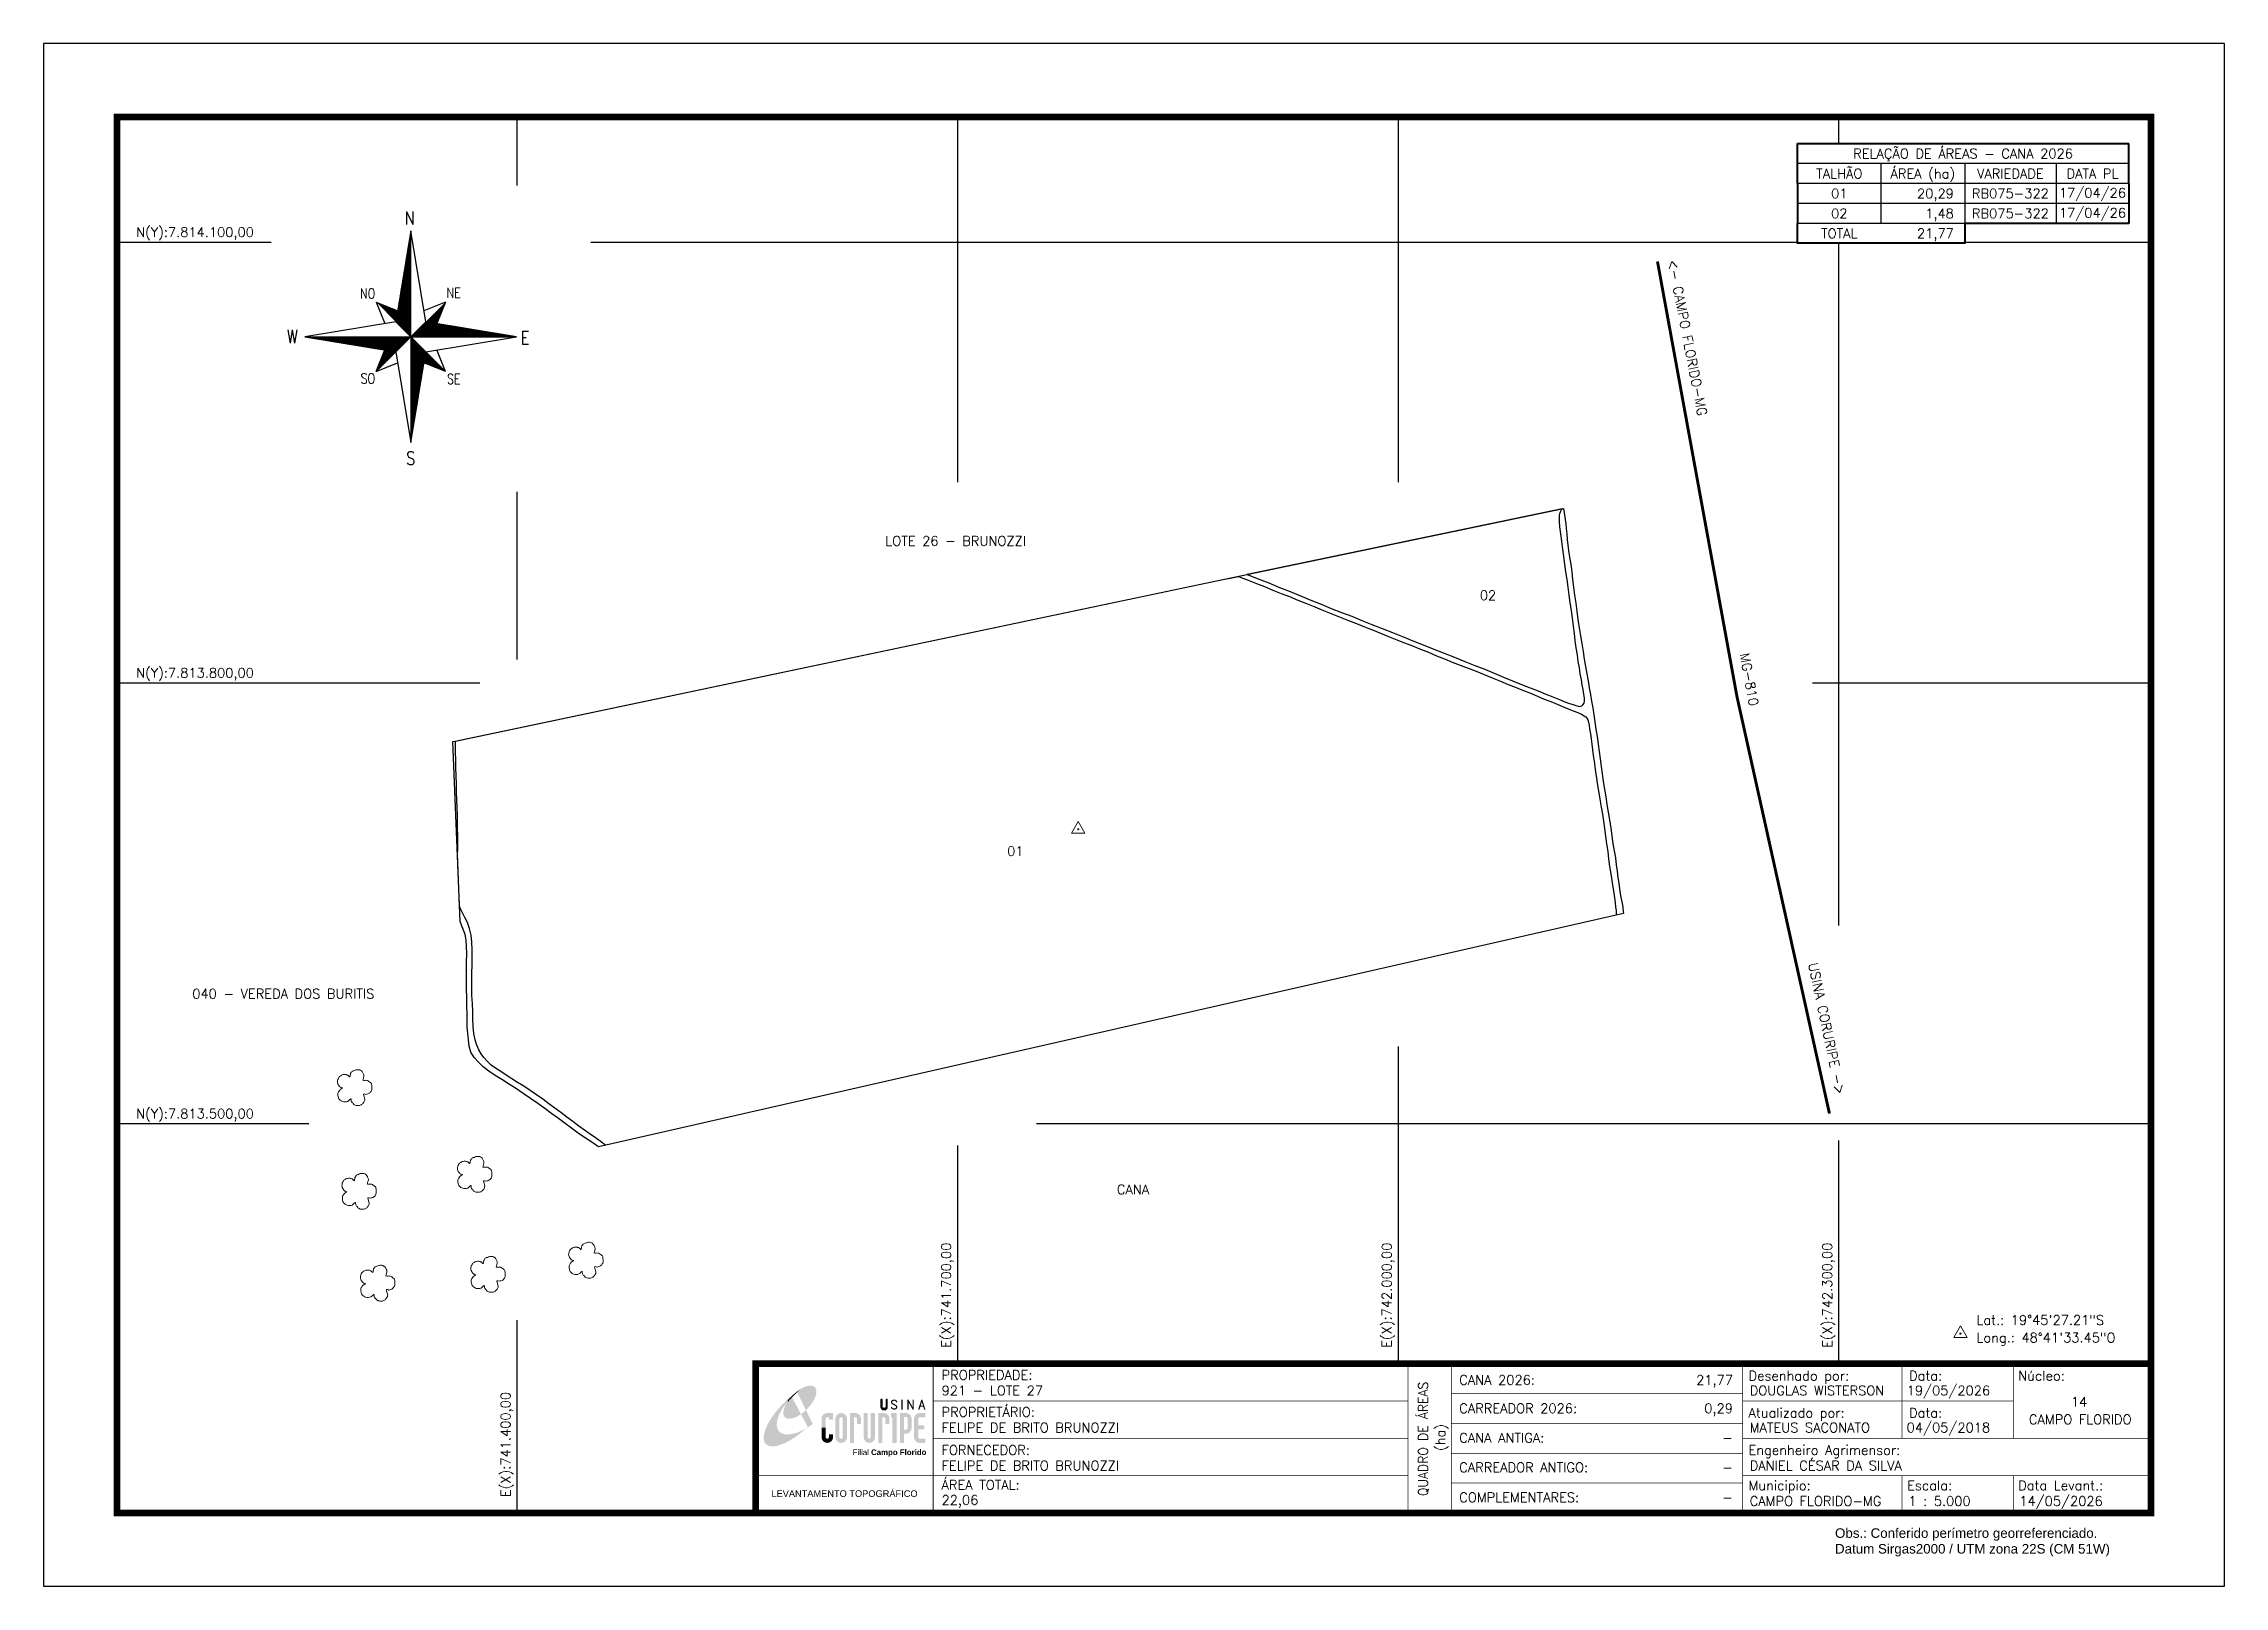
# Model space of a CAD drawing. Header units: inches. Extents: x 741077 to 742562, y 7813185 to 7814235.
import ezdxf
from ezdxf.enums import TextEntityAlignment as Align

# ---------------------------------------------------------------- set-up
doc = ezdxf.new("R2010")
doc.units = ezdxf.units.IN
doc.header["$MEASUREMENT"] = 0
doc.linetypes.add('CONTINUO', pattern=[0])
doc.linetypes.add('LIN0', pattern=[0])
for name, color, linetype in [('0114000921', 1, 'Continuous'), ('0114000921001', 5, 'Continuous'), ('0114000921002', 5, 'Continuous'), ('CONFRONTANTE', 7, 'Continuous'), ('ESTRADA', 1, 'Continuous'), ('MALHA', 8, 'Continuous'), ('MARGEM', 5, 'Continuous'), ('QUADRO_DE_AREAS_CANA_2026', 7, 'Continuous'), ('SETA_NORTE', 3, 'Continuous'), ('TEXTO', 7, 'Continuous')]:
    doc.layers.add(name, color=color, linetype=linetype)
doc.layers.add('MATO', color=3, linetype='Continuous', lineweight=0)
doc.styles.add('ARIAL', font='arial.ttf')
doc.styles.add('marcelo', font='arial.ttf')
doc.styles.add('ROMANS', font='romans')
doc.styles.add('Simplex', font='simplex.shx')
doc.styles.get("Standard").update_dxf_attribs({"font": 'arial.ttf'})

msp = doc.modelspace()

# ---------------------------------------------------------------- texts
at = {"layer": 'CONFRONTANTE', "linetype": 'Continuous', "style": 'Simplex'}
for s, rotation, p in [('<- CAMPO FLORIDO-MG', 281, (742189.7, 7814088.6)), ('MG-810', 280.204, (742238.9, 7813820.9)), ('USINA CORURIPE ->', 282, (742285.4, 7813610.1))]:
    msp.add_text(s, height=6.5, rotation=rotation, dxfattribs=at).set_placement(p, align=Align.TOP_LEFT)
for s, p in [('LOTE 26 - BRUNOZZI', (741698.5, 7813896.6)), ('CANA', (741819.3, 7813455.2))]:
    msp.add_text(s, height=6.5, dxfattribs=at).set_placement(p, align=Align.MIDDLE_CENTER)
at = {"layer": 'CONFRONTANTE', "color": 7, "linetype": 'Continuous', "style": 'Simplex'}
msp.add_text('040 - VEREDA DOS BURITIS ', height=6.5, dxfattribs=at).set_placement((741178.7, 7813591.7), align=Align.TOP_LEFT)
at = {"layer": 'MALHA', "style": 'Simplex'}
for s, p in [('N(Y):7.814.100,00', (741180.5, 7814106.8)), ('N(Y):7.813.800,00', (741180.5, 7813806.8)), ('N(Y):7.813.500,00', (741180.5, 7813506.8))]:
    msp.add_text(s, height=6.5, dxfattribs=at).set_placement(p, align=Align.MIDDLE_CENTER)
for s, p in [('E(X):741.700,00', (741692, 7813383.2)), ('E(X):742.000,00', (741992, 7813383.2)), ('E(X):742.300,00', (742292, 7813383.2)), ('E(X):741.400,00', (741392, 7813281.6))]:
    msp.add_text(s, height=6.5, rotation=90, dxfattribs=at).set_placement(p, align=Align.MIDDLE_CENTER)
at = {"layer": 'MARGEM', "color": 7, "linetype": 'Continuous', "lineweight": 9}
for s, style, p in [('PROPRIEDADE:', 'Simplex', (741688.9, 7813332.2)), ('Desenhado por:', 'Simplex', (742238.4, 7813331.7)), ('Data:', 'Simplex', (742347.7, 7813331.7)), ('Núcleo:', 'Simplex', (742422, 7813331.7)), ('PROPRIETÁRIO:', 'Simplex', (741688.9, 7813307)), ('Atualizado por:', 'Simplex', (742238.4, 7813306.4)), ('Data:', 'Simplex', (742347.7, 7813306.4)), ('FORNECEDOR:', 'Simplex', (741688.9, 7813281.1)), ('Engenheiro Agrimensor:', 'Simplex', (742238.4, 7813281.1)), ('ÁREA TOTAL:', 'Simplex', (741688.9, 7813257.4)), ('Municipio:', 'Simplex', (742238.4, 7813257)), ('Escala:', 'Simplex', (742346.4, 7813257)), ('Data Levant.:', 'Simplex', (742422, 7813257)), ('Obs.: Conferido perímetro georreferenciado.', 'marcelo', (742297.3, 7813224.6)), ('Datum Sirgas2000 / UTM zona 22S (CM 51W)', 'marcelo', (742297.3, 7813213.9))]:
    msp.add_text(s, height=6.5, dxfattribs=dict(at, style=style)).set_placement(p, align=Align.TOP_LEFT)
at = {"layer": 'MARGEM', "color": 7, "linetype": 'Continuous', "style": 'Simplex'}
for s, p in [('CANA 2026:', (742041.4, 7813328.8)), ('921 - LOTE 27', (741688.9, 7813321.6)), ('DOUGLAS WISTERSON', (742239.2, 7813321.6)), ('19/05/2026', (742346.1, 7813321.6)), ('CARREADOR 2026:', (742041.4, 7813309.5)), ('FELIPE DE BRITO BRUNOZZI', (741688.9, 7813296.4)), ('CANA ANTIGA:', (742041.4, 7813289.4)), ('MATEUS SACONATO', (742239.2, 7813296.4)), ('04/05/2018', (742346.1, 7813296.4)), ('FELIPE DE BRITO BRUNOZZI', (741688.9, 7813270.5)), ('CARREADOR ANTIGO:', (742041.4, 7813269.3)), ('DANIEL CÉSAR DA SILVA', (742239.2, 7813270.5)), ('22,06', (741688.9, 7813247.1)), ('COMPLEMENTARES:', (742041.4, 7813248.9)), ('CAMPO FLORIDO-MG', (742239.2, 7813246.4)), ('1 : 5.000', (742347.3, 7813246.4)), ('14/05/2026', (742422.8, 7813246.4))]:
    msp.add_text(s, height=6.5, dxfattribs=at).set_placement(p, align=Align.TOP_LEFT)
for s, p in [('21,77', (742227.8, 7813328.8)), ('0,29', (742227.8, 7813309.5)), ('-', (742227.8, 7813289.4)), ('-', (742227.8, 7813269.3)), ('-', (742227.8, 7813248.9))]:
    msp.add_text(s, height=6.5, dxfattribs=at).set_placement(p, align=Align.TOP_RIGHT)
at = {"layer": 'MARGEM', "color": 7, "linetype": 'Continuous', "style": 'Simplex', "width": 0.95}
msp.add_text('QUADRO DE ÁREAS', height=6.5, rotation=90, dxfattribs=at).set_placement((742016.8, 7813285.4), align=Align.MIDDLE_CENTER)
at = {"layer": 'MARGEM', "color": 7, "linetype": 'Continuous', "style": 'Simplex'}
for s, p in [('14', (742463.5, 7813310.7)), ('CAMPO FLORIDO', (742464.3, 7813298.7))]:
    msp.add_text(s, height=6.5, dxfattribs=at).set_placement(p, align=Align.MIDDLE_CENTER)
msp.add_text('(ha)', height=6.5, rotation=90, dxfattribs=at).set_placement((742028.6, 7813286.4), align=Align.MIDDLE_CENTER)
at = {"layer": 'MARGEM', "color": 7, "linetype": 'ByBlock'}
msp.add_text('LEVANTAMENTO TOPOGRÁFICO', height=4.5, dxfattribs=at).set_placement((741622.8, 7813248.2), align=Align.MIDDLE_CENTER)
at = {"layer": 'QUADRO_DE_AREAS_CANA_2026', "linetype": 'Continuous', "style": 'Simplex'}
for s, p in [('RELAÇÃO DE ÁREAS - CANA 2026', (742384.5, 7814160.2)), ('TALHÃO', (742300.2, 7814146.6)), ('ÁREA (ha)', (742357.1, 7814146.6)), ('VARIEDADE', (742416.7, 7814146.6)), ('DATA PL', (742472.6, 7814146.6)), ('01', (742300.2, 7814133.1)), ('RB075-322', (742416.7, 7814133.1)), ('17/04/26', (742472.6, 7814133.5)), ('02', (742300.2, 7814119.5)), ('RB075-322', (742416.7, 7814119.5)), ('17/04/26', (742472.6, 7814119.9)), ('TOTAL', (742300.2, 7814105.9))]:
    msp.add_text(s, height=6.5, dxfattribs=at).set_placement(p, align=Align.MIDDLE_CENTER)
for s, p in [('20,29', (742378.2, 7814129.8)), ('1,48', (742378.2, 7814116.2)), ('21,77', (742378.2, 7814102.7))]:
    msp.add_text(s, height=6.5, dxfattribs=at).set_placement(p, align=Align.RIGHT)
at = {"layer": 'TEXTO', "linetype": 'Continuous', "style": 'Simplex'}
for s, p in [('02', (742061, 7813859.6)), ('01', (741739.1, 7813685.5))]:
    msp.add_text(s, height=6.5, dxfattribs=at).set_placement(p, align=Align.MIDDLE_CENTER)
at = {"layer": 'TEXTO', "linetype": 'ByBlock', "style": 'Simplex'}
for s, p in [('Lat.: 19°45\'27.21"S', (742393.6, 7813363.1, 328.4)), ('Long.: 48°41\'33.45"O', (742393.6, 7813351.1, 328.4))]:
    msp.add_text(s, height=6.5, dxfattribs=at).set_placement(p)

# ---------------------------------------------------------------- blocks, each defined once
blk = doc.blocks.new('A$C62A50745')
at = {"layer": 'SETA_NORTE', "linetype": 'Continuous'}
h = blk.add_hatch(dxfattribs=at)
h.set_pattern_fill('ANSI31', color=256, scale=0.1375, angle=-90, style=0)
h.set_pattern_definition([(315, (-215853.3436, 13873.1685), (0.3086963042, 0.3086963042), [])])
h.paths.add_polyline_path([(73.5, 97.4), (74.7, 104.9), (60, 110.8)])
h = blk.add_hatch(dxfattribs=at)
h.set_pattern_fill('ANSI31', color=256, scale=0.1375, angle=180, style=0)
h.set_pattern_definition([(225, (13869.5981, 216024.2148), (0.3086963042, -0.3086963042), [])])
h.paths.add_polyline_path([(93.8, 97.4), (101.4, 96.2), (107.3, 110.8)])
h = blk.add_hatch(dxfattribs=at)
h.set_pattern_fill('ANSI31', color=256, scale=0.1375, style=0)
h.set_pattern_definition([(45, (-13702.2973, -215849.77317), (-0.3086963042, 0.3086963042), [])])
h.paths.add_polyline_path([(73.5, 77), (65.9, 78.3), (60, 63.6)])
h = blk.add_hatch(dxfattribs=at)
h.set_pattern_fill('ANSI31', color=256, scale=0.1375, angle=90, style=0)
h.set_pattern_definition([(135, (216020.6444, -13698.72686), (-0.3086963042, -0.3086963042), [])])
h.paths.add_polyline_path([(93.8, 77), (92.6, 69.5), (107.3, 63.6)])
for p, q in [((81.6, 146.8), (83.7, 148.9)), ((81.7, 147.6), (83.7, 149.5)), ((81.8, 148.3), (83.7, 150.1)), ((82, 149.1), (83.7, 150.8)), ((82.1, 149.9), (83.7, 151.4)), ((82.2, 150.6), (83.7, 152.1)), ((82.3, 151.4), (83.7, 152.7)), ((82.5, 152.2), (83.7, 153.3)), ((82.6, 152.9), (83.7, 154)), ((82.7, 153.7), (83.7, 154.6)), ((82.9, 154.4), (83.7, 155.2)), ((83, 155.2), (83.7, 155.9)), ((83.1, 156), (83.7, 156.5)), ((83.2, 156.7), (83.7, 157.2)), ((83.4, 157.5), (83.7, 157.8)), ((83.5, 158.3), (83.7, 158.4)), ((83.6, 159), (83.7, 159.1)), ((78.7, 129.3), (83.7, 134.2)), ((78.8, 130), (83.7, 134.9)), ((79, 130.8), (83.7, 135.5)), ((79.1, 131.6), (83.7, 136.1)), ((79.2, 132.3), (83.7, 136.8)), ((79.3, 133.1), (83.7, 137.4)), ((79.5, 133.8), (83.7, 138)), ((79.6, 134.6), (83.7, 138.7)), ((79.7, 135.4), (83.7, 139.3)), ((79.8, 136.1), (83.7, 140)), ((80, 136.9), (83.7, 140.6)), ((80.1, 137.7), (83.7, 141.2)), ((80.2, 138.4), (83.7, 141.9)), ((80.3, 139.2), (83.7, 142.5)), ((80.5, 139.9), (83.7, 143.1)), ((80.6, 140.7), (83.7, 143.8)), ((80.7, 141.5), (83.7, 144.4)), ((80.8, 142.2), (83.7, 145)), ((81, 143), (83.7, 145.7)), ((81.1, 143.8), (83.7, 146.3)), ((81.2, 144.5), (83.7, 147)), ((81.3, 145.3), (83.7, 147.6)), ((81.5, 146.1), (83.7, 148.2)), ((75.7, 111), (83.7, 118.9)), ((75.8, 111.7), (83.7, 119.6)), ((75.9, 112.5), (83.7, 120.2)), ((76.1, 113.3), (83.7, 120.8)), ((76.2, 114), (83.7, 121.5)), ((76.3, 114.8), (83.7, 122.1)), ((76.4, 115.5), (83.7, 122.8)), ((76.6, 116.3), (83.7, 123.4)), ((76.7, 117.1), (83.7, 124)), ((76.8, 117.8), (83.7, 124.7)), ((76.9, 118.6), (83.7, 125.3)), ((77.1, 119.4), (83.7, 125.9)), ((77.2, 120.1), (83.7, 126.6)), ((77.3, 120.9), (83.7, 127.2)), ((77.4, 121.6), (83.7, 127.8)), ((77.6, 122.4), (83.7, 128.5)), ((77.7, 123.2), (83.7, 129.1)), ((77.8, 123.9), (83.7, 129.8)), ((78, 124.7), (83.7, 130.4)), ((78.1, 125.5), (83.7, 131)), ((78.2, 126.2), (83.7, 131.7)), ((78.3, 127), (83.7, 132.3)), ((78.5, 127.7), (83.7, 132.9)), ((78.6, 128.5), (83.7, 133.6)), ((60, 110.8), (74.7, 104.9)), ((60, 110.8), (65.9, 96.2)), ((73.5, 97.3), (83.7, 107.5)), ((73.6, 98), (83.7, 108.1)), ((73.7, 98.8), (83.7, 108.7)), ((73.8, 99.5), (83.7, 109.4)), ((73.8, 97), (83.7, 106.8)), ((73.9, 100.3), (83.7, 110)), ((74.1, 101.1), (83.7, 110.6)), ((74.2, 101.8), (83.7, 111.3)), ((74.2, 96.7), (83.7, 106.2)), ((74.3, 102.6), (83.7, 111.9)), ((74.4, 103.3), (83.7, 112.6)), ((74.5, 96.4), (83.7, 105.6)), ((74.6, 104.1), (83.7, 113.2)), ((74.7, 104.9), (83.7, 113.8)), ((74.8, 105.6), (83.7, 114.5)), ((74.8, 96.1), (83.7, 104.9)), ((74.9, 106.4), (83.7, 115.1)), ((75.1, 107.2), (83.7, 115.7)), ((75.1, 95.7), (83.7, 104.3)), ((75.2, 107.9), (83.7, 116.4)), ((75.3, 108.7), (83.7, 117)), ((75.4, 109.4), (83.7, 117.7)), ((75.6, 110.2), (83.7, 118.3)), ((107.3, 110.8), (92.6, 104.9)), ((107.3, 110.8), (101.4, 96.2)), ((75.4, 95.4), (83.7, 103.6)), ((75.8, 95.1), (83.7, 103)), ((76.1, 94.8), (83.7, 102.4)), ((76.4, 94.5), (83.7, 101.7)), ((76.7, 94.2), (83.7, 101.1)), ((77, 93.8), (83.7, 100.5)), ((77.4, 93.5), (83.7, 99.8)), ((77.7, 93.2), (83.7, 99.2)), ((78, 92.9), (83.7, 98.5)), ((78.3, 92.6), (83.7, 97.9)), ((78.6, 92.2), (83.7, 97.3)), ((78.9, 91.9), (83.7, 96.6)), ((79.3, 91.6), (83.7, 96)), ((79.6, 91.3), (83.7, 95.4)), ((79.9, 91), (83.7, 94.7)), ((80.2, 90.7), (83.7, 94.1)), ((80.5, 90.3), (83.7, 93.4)), ((80.9, 90), (83.7, 92.8)), ((81.2, 89.7), (83.7, 92.2)), ((81.5, 89.4), (83.7, 91.5)), ((81.8, 89.1), (83.7, 90.9)), ((82.1, 88.7), (83.7, 90.3)), ((82.4, 88.4), (83.7, 89.6)), ((83.8, 87.2), (94, 97.4)), ((84.4, 87.2), (94.5, 97.3)), ((85.1, 87.2), (95.1, 97.2)), ((85.7, 87.2), (95.6, 97.1)), ((86.3, 87.2), (96.2, 97)), ((87, 87.2), (96.7, 96.9)), ((87.6, 87.2), (97.2, 96.9)), ((88.3, 87.2), (97.8, 96.8)), ((88.9, 87.2), (98.3, 96.7)), ((89.5, 87.2), (98.9, 96.6)), ((90.2, 87.2), (99.4, 96.5)), ((90.8, 87.2), (100, 96.4)), ((91.4, 87.2), (100.5, 96.3)), ((92.1, 87.2), (101.1, 96.2)), ((92.7, 87.2), (101.6, 96.1)), ((93.4, 87.2), (102.2, 96)), ((94, 87.2), (102.7, 96)), ((94.6, 87.2), (103.3, 95.9)), ((95.3, 87.2), (103.8, 95.8)), ((95.9, 87.2), (104.4, 95.7)), ((96.5, 87.2), (104.9, 95.6)), ((97.2, 87.2), (105.5, 95.5)), ((97.8, 87.2), (106, 95.4)), ((98.4, 87.2), (106.5, 95.3)), ((99.1, 87.2), (107.1, 95.2)), ((99.7, 87.2), (107.6, 95.1)), ((100.4, 87.2), (108.2, 95.1)), ((101, 87.2), (108.7, 95)), ((101.6, 87.2), (109.3, 94.9)), ((102.3, 87.2), (109.8, 94.8)), ((102.9, 87.2), (110.4, 94.7)), ((103.5, 87.2), (110.9, 94.6)), ((104.2, 87.2), (111.5, 94.5)), ((104.8, 87.2), (112, 94.4)), ((105.5, 87.2), (112.6, 94.3)), ((106.1, 87.2), (113.1, 94.2)), ((106.7, 87.2), (113.7, 94.1)), ((107.4, 87.2), (114.2, 94.1)), ((108, 87.2), (114.8, 94)), ((108.6, 87.2), (115.3, 93.9)), ((109.3, 87.2), (115.8, 93.8)), ((109.9, 87.2), (116.4, 93.7)), ((110.6, 87.2), (116.9, 93.6)), ((111.2, 87.2), (117.5, 93.5)), ((111.8, 87.2), (118, 93.4)), ((112.5, 87.2), (118.6, 93.3)), ((113.1, 87.2), (119.1, 93.2)), ((113.7, 87.2), (119.7, 93.2)), ((114.4, 87.2), (120.2, 93.1)), ((115, 87.2), (120.8, 93)), ((115.6, 87.2), (121.3, 92.9)), ((116.3, 87.2), (121.9, 92.8)), ((116.9, 87.2), (122.4, 92.7)), ((117.6, 87.2), (123, 92.6)), ((118.2, 87.2), (123.5, 92.5)), ((118.8, 87.2), (124, 92.4)), ((119.5, 87.2), (124.6, 92.3)), ((120.1, 87.2), (125.1, 92.3)), ((120.7, 87.2), (125.7, 92.2)), ((121.4, 87.2), (126.2, 92.1)), ((122, 87.2), (126.8, 92)), ((122.7, 87.2), (127.3, 91.9)), ((123.3, 87.2), (127.9, 91.8)), ((123.9, 87.2), (128.4, 91.7)), ((124.6, 87.2), (129, 91.6)), ((125.2, 87.2), (129.5, 91.5)), ((125.8, 87.2), (130.1, 91.4)), ((126.5, 87.2), (130.6, 91.4)), ((127.1, 87.2), (131.2, 91.3)), ((127.7, 87.2), (131.7, 91.2)), ((128.4, 87.2), (132.3, 91.1)), ((129, 87.2), (132.8, 91)), ((129.7, 87.2), (133.3, 90.9)), ((130.3, 87.2), (133.9, 90.8)), ((130.9, 87.2), (134.4, 90.7)), ((131.6, 87.2), (135, 90.6)), ((132.2, 87.2), (135.5, 90.5)), ((132.8, 87.2), (136.1, 90.5)), ((133.5, 87.2), (136.6, 90.4)), ((134.1, 87.2), (137.2, 90.3)), ((134.8, 87.2), (137.7, 90.2)), ((135.4, 87.2), (138.3, 90.1)), ((136, 87.2), (138.8, 90)), ((136.7, 87.2), (139.4, 89.9)), ((137.3, 87.2), (139.9, 89.8)), ((137.9, 87.2), (140.5, 89.7)), ((138.6, 87.2), (141, 89.6)), ((139.2, 87.2), (141.6, 89.6)), ((139.9, 87.2), (142.1, 89.5)), ((140.5, 87.2), (142.6, 89.4)), ((141.1, 87.2), (143.2, 89.3)), ((141.8, 87.2), (143.7, 89.2)), ((142.4, 87.2), (144.3, 89.1)), ((11.8, 87.2), (11.8, 87.2)), ((12.3, 87.1), (12.4, 87.2)), ((12.9, 87), (13.1, 87.2)), ((13.4, 86.9), (13.7, 87.2)), ((14, 86.8), (14.4, 87.2)), ((14.5, 86.7), (15, 87.2)), ((15.1, 86.6), (15.6, 87.2)), ((15.6, 86.6), (16.3, 87.2)), ((16.2, 86.5), (16.9, 87.2)), ((16.7, 86.4), (17.5, 87.2)), ((17.2, 86.3), (18.2, 87.2)), ((17.8, 86.2), (18.8, 87.2)), ((18.3, 86.1), (19.5, 87.2)), ((18.9, 86), (20.1, 87.2)), ((19.4, 85.9), (20.7, 87.2)), ((20, 85.8), (21.4, 87.2)), ((20.5, 85.7), (22, 87.2)), ((21.1, 85.7), (22.6, 87.2)), ((21.6, 85.6), (23.3, 87.2)), ((22.2, 85.5), (23.9, 87.2)), ((22.7, 85.4), (24.6, 87.2)), ((23.3, 85.3), (25.2, 87.2)), ((23.8, 85.2), (25.8, 87.2)), ((24.4, 85.1), (26.5, 87.2)), ((24.9, 85), (27.1, 87.2)), ((25.5, 84.9), (27.7, 87.2)), ((26, 84.8), (28.4, 87.2)), ((26.5, 84.8), (29, 87.2)), ((27.1, 84.7), (29.6, 87.2)), ((27.6, 84.6), (30.3, 87.2)), ((28.2, 84.5), (30.9, 87.2)), ((28.7, 84.4), (31.6, 87.2)), ((29.3, 84.3), (32.2, 87.2)), ((29.8, 84.2), (32.8, 87.2)), ((30.4, 84.1), (33.5, 87.2)), ((30.9, 84), (34.1, 87.2)), ((31.5, 83.9), (34.7, 87.2)), ((32, 83.9), (35.4, 87.2)), ((32.6, 83.8), (36, 87.2)), ((33.1, 83.7), (36.7, 87.2)), ((33.7, 83.6), (37.3, 87.2)), ((34.2, 83.5), (37.9, 87.2)), ((34.7, 83.4), (38.6, 87.2)), ((35.3, 83.3), (39.2, 87.2)), ((35.8, 83.2), (39.8, 87.2)), ((36.4, 83.1), (40.5, 87.2)), ((36.9, 83), (41.1, 87.2)), ((37.5, 83), (41.8, 87.2)), ((38, 82.9), (42.4, 87.2)), ((38.6, 82.8), (43, 87.2)), ((39.1, 82.7), (43.7, 87.2)), ((39.7, 82.6), (44.3, 87.2)), ((40.2, 82.5), (44.9, 87.2)), ((40.8, 82.4), (45.6, 87.2)), ((41.3, 82.3), (46.2, 87.2)), ((41.9, 82.2), (46.8, 87.2)), ((42.4, 82.1), (47.5, 87.2)), ((43, 82.1), (48.1, 87.2)), ((43.5, 82), (48.8, 87.2)), ((44, 81.9), (49.4, 87.2)), ((44.6, 81.8), (50, 87.2)), ((45.1, 81.7), (50.7, 87.2)), ((45.7, 81.6), (51.3, 87.2)), ((46.2, 81.5), (51.9, 87.2)), ((46.8, 81.4), (52.6, 87.2)), ((47.3, 81.3), (53.2, 87.2)), ((47.9, 81.2), (53.9, 87.2)), ((48.4, 81.2), (54.5, 87.2)), ((49, 81.1), (55.1, 87.2)), ((49.5, 81), (55.8, 87.2)), ((50.1, 80.9), (56.4, 87.2)), ((50.6, 80.8), (57, 87.2)), ((51.2, 80.7), (57.7, 87.2)), ((51.7, 80.6), (58.3, 87.2)), ((52.3, 80.5), (59, 87.2)), ((52.8, 80.4), (59.6, 87.2)), ((53.3, 80.3), (60.2, 87.2)), ((53.9, 80.3), (60.9, 87.2)), ((54.4, 80.2), (61.5, 87.2)), ((55, 80.1), (62.1, 87.2)), ((55.5, 80), (62.8, 87.2)), ((56.1, 79.9), (63.4, 87.2)), ((56.6, 79.8), (64, 87.2)), ((57.2, 79.7), (64.7, 87.2)), ((57.7, 79.6), (65.3, 87.2)), ((58.3, 79.5), (66, 87.2)), ((58.8, 79.4), (66.6, 87.2)), ((59.4, 79.4), (67.2, 87.2)), ((59.9, 79.3), (67.9, 87.2)), ((83.7, 87.2), (60, 63.6)), ((60, 63.6), (65.9, 78.3)), ((60.5, 79.2), (68.5, 87.2)), ((61, 79.1), (69.1, 87.2)), ((61.5, 79), (69.8, 87.2)), ((62.1, 78.9), (70.4, 87.2)), ((62.6, 78.8), (71.1, 87.2)), ((63.2, 78.7), (71.7, 87.2)), ((63.7, 78.6), (72.3, 87.2)), ((64.3, 78.5), (73, 87.2)), ((64.8, 78.4), (73.6, 87.2)), ((65.4, 78.4), (74.2, 87.2)), ((65.9, 78.3), (74.9, 87.2)), ((66.5, 78.2), (75.5, 87.2)), ((67, 78.1), (76.2, 87.2)), ((67.6, 78), (76.8, 87.2)), ((68.1, 77.9), (77.4, 87.2)), ((68.7, 77.8), (78.1, 87.2)), ((69.2, 77.7), (78.7, 87.2)), ((69.8, 77.6), (79.3, 87.2)), ((70.3, 77.5), (80, 87.2)), ((70.8, 77.5), (80.6, 87.2)), ((71.4, 77.4), (81.2, 87.2)), ((71.9, 77.3), (81.9, 87.2)), ((72.5, 77.2), (82.5, 87.2)), ((73, 77.1), (83.2, 87.2)), ((82.8, 88.1), (83.7, 89)), ((83.1, 87.8), (83.7, 88.4)), ((83.4, 87.5), (83.7, 87.7)), ((83.7, 87.1), (83.7, 87.1)), ((83.7, 86.4), (84, 86.8)), ((83.7, 85.8), (84.4, 86.5)), ((83.7, 85.2), (84.7, 86.2)), ((83.7, 84.5), (85, 85.9)), ((83.7, 83.9), (85.3, 85.6)), ((83.7, 83.3), (85.6, 85.2)), ((83.7, 82.6), (86, 84.9)), ((83.7, 82), (86.3, 84.6)), ((83.7, 81.3), (86.6, 84.3)), ((83.7, 80.7), (86.9, 84)), ((83.7, 80.1), (87.2, 83.6)), ((83.7, 79.4), (87.5, 83.3)), ((83.7, 78.8), (87.9, 83)), ((83.7, 78.2), (88.2, 82.7)), ((83.7, 77.5), (88.5, 82.4)), ((83.7, 76.9), (88.8, 82.1)), ((83.7, 76.2), (89.1, 81.7)), ((83.7, 75.6), (89.5, 81.4)), ((83.7, 75), (89.8, 81.1)), ((83.7, 74.3), (90.1, 80.8)), ((83.7, 73.7), (90.4, 80.5)), ((83.7, 73.1), (90.7, 80.1)), ((83.7, 72.4), (91, 79.8)), ((83.7, 71.8), (91.4, 79.5)), ((83.7, 71.2), (91.7, 79.2)), ((83.7, 70.5), (92, 78.9)), ((83.7, 69.9), (92.3, 78.5)), ((83.7, 69.2), (92.6, 78.2)), ((83.7, 68.6), (93, 77.9)), ((83.7, 68), (93.3, 77.6)), ((83.7, 67.3), (93.6, 77.3)), ((83.7, 66.7), (93.8, 76.9)), ((83.7, 66.1), (93.7, 76.1)), ((83.7, 65.4), (93.6, 75.3)), ((83.7, 64.8), (93.4, 74.6)), ((107.3, 63.6), (101.4, 78.3)), ((143, 87.2), (144.8, 89)), ((143.7, 87.2), (145.4, 88.9)), ((144.3, 87.2), (145.9, 88.8)), ((144.9, 87.2), (146.5, 88.7)), ((145.6, 87.2), (147, 88.7)), ((146.2, 87.2), (147.6, 88.6)), ((146.9, 87.2), (148.1, 88.5)), ((147.5, 87.2), (148.7, 88.4)), ((148.1, 87.2), (149.2, 88.3)), ((148.8, 87.2), (149.8, 88.2)), ((149.4, 87.2), (150.3, 88.1)), ((150, 87.2), (150.8, 88)), ((150.7, 87.2), (151.4, 87.9)), ((151.3, 87.2), (151.9, 87.8)), ((152, 87.2), (152.5, 87.8)), ((152.6, 87.2), (153, 87.7)), ((153.2, 87.2), (153.6, 87.6)), ((153.9, 87.2), (154.1, 87.5)), ((154.5, 87.2), (154.7, 87.4)), ((155.1, 87.2), (155.2, 87.3)), ((60, 63.6), (74.7, 69.5)), ((83.7, 64.1), (93.3, 73.8)), ((83.7, 63.5), (93.2, 73)), ((83.7, 62.9), (93.1, 72.3)), ((83.7, 62.2), (92.9, 71.5)), ((83.7, 61.6), (92.8, 70.8)), ((83.7, 61), (92.7, 70)), ((83.7, 60.3), (92.6, 69.2)), ((83.7, 59.7), (92.4, 68.5)), ((83.7, 59), (92.3, 67.7)), ((83.7, 58.4), (92.2, 66.9)), ((83.7, 57.8), (92.1, 66.2)), ((83.7, 57.1), (91.9, 65.4)), ((83.7, 56.5), (91.8, 64.7)), ((83.7, 55.9), (91.7, 63.9)), ((83.7, 55.2), (91.6, 63.1)), ((83.7, 54.6), (91.4, 62.4)), ((83.7, 54), (91.3, 61.6)), ((83.7, 53.3), (91.2, 60.8)), ((83.7, 52.7), (91.1, 60.1)), ((107.3, 63.6), (92.6, 69.5)), ((83.7, 52), (90.9, 59.3)), ((83.7, 51.4), (90.8, 58.6)), ((83.7, 50.8), (90.7, 57.8)), ((83.7, 50.1), (90.5, 57)), ((83.7, 49.5), (90.4, 56.3)), ((83.7, 48.9), (90.3, 55.5)), ((83.7, 48.2), (90.2, 54.7)), ((83.7, 47.6), (90, 54)), ((83.7, 46.9), (89.9, 53.2)), ((83.7, 46.3), (89.8, 52.5)), ((83.7, 45.7), (89.7, 51.7)), ((83.7, 45), (89.5, 50.9)), ((83.7, 44.4), (89.4, 50.2)), ((83.7, 43.8), (89.3, 49.4)), ((83.7, 43.1), (89.2, 48.6)), ((83.7, 42.5), (89, 47.9)), ((83.7, 41.8), (88.9, 47.1)), ((83.7, 41.2), (88.8, 46.3)), ((83.7, 40.6), (88.7, 45.6)), ((83.7, 39.9), (88.5, 44.8)), ((83.7, 39.3), (88.4, 44.1)), ((83.7, 38.7), (88.3, 43.3)), ((83.7, 38), (88.2, 42.5)), ((83.7, 37.4), (88, 41.8)), ((83.7, 36.8), (87.9, 41)), ((83.7, 36.1), (87.8, 40.2)), ((83.7, 35.5), (87.7, 39.5)), ((83.7, 34.8), (87.5, 38.7)), ((83.7, 34.2), (87.4, 38)), ((83.7, 33.6), (87.3, 37.2)), ((83.7, 32.9), (87.2, 36.4)), ((83.7, 32.3), (87, 35.7)), ((83.7, 31.7), (86.9, 34.9)), ((83.7, 31), (86.8, 34.1)), ((83.7, 30.4), (86.7, 33.4)), ((83.7, 29.7), (86.5, 32.6)), ((83.7, 29.1), (86.4, 31.9)), ((83.7, 28.5), (86.3, 31.1)), ((83.7, 27.8), (86.2, 30.3)), ((83.7, 27.2), (86, 29.6)), ((83.7, 26.6), (85.9, 28.8)), ((83.7, 25.9), (85.8, 28)), ((83.7, 25.3), (85.6, 27.3)), ((83.7, 24.6), (85.5, 26.5)), ((83.7, 24), (85.4, 25.8)), ((83.7, 23.4), (85.3, 25)), ((83.7, 22.7), (85.1, 24.2)), ((83.7, 22.1), (85, 23.5)), ((83.7, 21.5), (84.9, 22.7)), ((83.7, 20.8), (84.8, 21.9)), ((83.7, 20.2), (84.6, 21.2)), ((83.7, 19.6), (84.5, 20.4)), ((83.7, 18.9), (84.4, 19.7)), ((83.7, 18.3), (84.3, 18.9)), ((83.7, 17.6), (84.1, 18.1)), ((83.7, 17), (84, 17.4)), ((83.7, 16.4), (83.9, 16.6)), ((83.7, 15.7), (83.8, 15.8))]:
    blk.add_line(p, q, dxfattribs=at)
blk.add_lwpolyline([(93.8, 77), (155.7, 87.2), (93.8, 97.4), (83.7, 159.3), (73.5, 97.4), (11.6, 87.2), (73.5, 77), (83.7, 15.1)], close=True, dxfattribs=at)
for points in [[(83.7, 87.2), (83.7, 159.3)], [(83.7, 87.2), (73.5, 97.4)], [(83.7, 87.2), (93.8, 97.4)], [(11.6, 87.2), (155.7, 87.2)], [(83.7, 87.2), (73.5, 77)], [(83.7, 87.2), (93.8, 77)], [(83.7, 87.2), (83.7, 15.1)]]:
    blk.add_lwpolyline(points, dxfattribs=at)
at = {"layer": 'SETA_NORTE', "color": 7, "lineweight": 30, "style": 'ROMANS', "width": 0.8}
for s, height, p in [('N ', 8.94, (79.5, 163.6)), ('NO', 6.88, (49.1, 113.2)), ('NE', 6.87, (108, 113.7)), ('W', 8.94, (-0.7, 82.9)), ('E', 8.94, (158.6, 82.1)), ('SO', 6.88, (49.5, 55.3)), ('SE', 6.87, (108.3, 55)), ('S', 8.94, (80.6, 0))]:
    blk.add_text(s, height=height, dxfattribs=at).set_placement(p)
blk = doc.blocks.new('A$C78F83FB3')
at = {"layer": 'MARGEM'}
h = blk.add_hatch(color=20, dxfattribs=at)
edge = h.paths.add_edge_path()
edge.add_ellipse((19.49, 23.77), major_axis=(-6.68, -6.67), ratio=0.469426, start_angle=292.73277, end_angle=601.25787)
edge.add_ellipse((22.83, 22.05), major_axis=(12.64, 11.29), ratio=0.457614, start_angle=79.90686, end_angle=107.91393)
edge = h.paths.add_edge_path()
edge.add_ellipse((18.28, 18.7), major_axis=(13.95, 13.59), ratio=0.386848, start_angle=63.96117, end_angle=264.59932)
edge.add_ellipse((22.83, 22.05), major_axis=(12.64, 11.29), ratio=0.457614, start_angle=107.91393, end_angle=245.11815, ccw=False)
edge.add_ellipse((19.49, 23.77), major_axis=(-6.68, -6.67), ratio=0.469426, start_angle=241.25787, end_angle=292.73277, ccw=False)
for color, points in [(20, [(15.46, 26.12), (14.17, 24.81), (14.06, 24.24), (14.39, 23.97), (14.67, 24.54), (19.47, 29.32), (18.48, 28.66), (17.31, 27.78)]), (7, [(58.42, 24.9), (57.9, 24.9), (57.9, 21.73, -0.414214), (57.15, 20.98), (56.84, 20.98, -0.414214), (56.09, 21.73), (56.09, 24.9), (55.57, 24.9), (55.57, 21.73, 0.414214), (56.84, 20.46), (57.15, 20.46, 0.414214), (58.42, 21.73)]), (7, [(61.7, 24.9), (61.23, 24.9, 0.396318), (60.04, 23.78), (60.04, 23.72, 0.151912), (60.39, 22.97), (60.46, 22.92), (62.18, 22), (62.85, 21.83, 0.12407), (62.51, 22.42), (60.75, 23.36, -0.13192), (60.56, 23.77, -0.385578), (61.23, 24.37), (61.7, 24.37, -0.414214), (62.37, 23.7), (62.89, 23.7, 0.414214)]), (7, [(62.37, 23.7), (62.89, 23.7, 0.414214), (61.7, 24.9), (61.23, 24.9, 0.396318), (60.04, 23.78), (60.04, 23.72, 0.151912), (60.39, 22.97), (60.46, 22.92), (62.18, 22), (62.18, 22, -0.131921), (62.37, 21.59, -0.385578), (61.7, 20.98), (61.23, 20.98, -0.414214), (60.56, 21.65), (60.04, 21.65, 0.414214), (61.23, 20.46), (61.7, 20.46, 0.402546), (62.89, 21.61, 0.165292), (62.51, 22.42), (60.75, 23.36, -0.13192), (60.56, 23.77, -0.385578), (61.23, 24.37), (61.7, 24.37, -0.414214)]), (7, [(30.97, 12.46), (29.13, 12.46), (29.13, 8.21, 1), (34.29, 8.21), (34.29, 9.41), (32.45, 9.41), (32.45, 8.21, -1), (30.97, 8.21)])]:
    blk.add_hatch(color=color, dxfattribs=at).paths.add_polyline_path(points)
h = blk.add_hatch(color=7, dxfattribs=at)
h.paths.add_polyline_path([(65.24, 24.9), (64.72, 24.9), (64.72, 20.46), (65.24, 20.46)])
h.paths.add_polyline_path([(67.38, 20.46), (67.9, 20.46), (67.9, 23.74), (69.74, 20.46), (70.23, 20.46), (70.23, 24.9), (69.71, 24.9), (69.71, 21.58), (67.85, 24.9), (67.38, 24.9)])
h.paths.add_polyline_path([(72.17, 20.46), (72.72, 20.46), (73.14, 21.73), (74.49, 21.73), (74.9, 20.46), (75.45, 20.46), (74, 24.9), (73.62, 24.9)])
h.paths.add_polyline_path([(73.81, 23.8), (74.32, 22.25), (73.31, 22.25)], flags=16)
h = blk.add_hatch(color=7, dxfattribs=at)
h.paths.add_polyline_path([(31.71, 18.93, 0.414214), (29.13, 16.35), (29.13, 12.46), (30.97, 12.46), (30.97, 16.35, -0.414214), (31.71, 17.09), (32.45, 17.09), (32.45, 16.02), (34.29, 16.02), (34.29, 18.93)])
h.paths.add_polyline_path([(44.15, 17.09, -0.414214), (44.89, 16.35), (44.89, 14.1), (46.72, 14.1), (46.72, 16.17, 0.433937), (44.15, 18.93), (41.77, 18.93), (41.77, 12.46), (43.61, 12.46), (43.61, 17.09)])
h.paths.add_polyline_path([(43.61, 12.46), (41.77, 12.46), (41.77, 5.62), (43.61, 5.62)])
h.paths.add_polyline_path([(47.92, 12.46), (49.75, 12.46), (49.75, 18.93), (47.92, 18.93)])
h.paths.add_polyline_path([(52.91, 18.93), (51.08, 18.93), (51.08, 12.46), (52.91, 12.46)])
h.paths.add_polyline_path([(51.08, 8.12, -1), (49.75, 8.12), (49.75, 12.46), (47.92, 12.46), (47.92, 8.12, 1), (52.91, 8.12), (52.91, 12.46), (51.08, 12.46)])
h.paths.add_polyline_path([(54.41, 12.46), (56.25, 12.46), (56.25, 17.09), (56.79, 17.09, -0.414214), (57.53, 16.35), (57.53, 14.1), (59.36, 14.1), (59.36, 16.17, 0.433937), (56.79, 18.93), (54.41, 18.93)])
h.paths.add_polyline_path([(56.25, 12.46), (54.41, 12.46), (54.41, 5.62), (56.25, 5.62)])
h.paths.add_polyline_path([(60.73, 12.46), (62.58, 12.46), (62.58, 18.93), (60.02, 18.93), (60.02, 17.08), (60.73, 17.08)])
h.paths.add_polyline_path([(62.58, 12.46), (60.73, 12.46), (60.73, 5.62), (62.58, 5.62)])
h.paths.add_polyline_path([(64.06, 12.46), (65.82, 12.46), (65.82, 17.17), (66.66, 17.17, -0.450417), (67.48, 16.25), (67.48, 12.46), (69.24, 12.46, 0.002307), (69.24, 12.48, 0.005282), (69.23, 12.54, -0.000938), (69.23, 12.53), (69.23, 16.17, 0.433937), (66.66, 18.93), (64.06, 18.93)])
h.paths.add_polyline_path([(64.06, 5.62), (65.82, 5.62), (65.82, 9.77), (66.66, 9.77, 0.426056), (69.24, 12.46), (67.48, 12.46), (67.48, 12.45, -0.450417), (66.66, 11.53), (65.82, 11.53), (65.82, 12.46), (64.06, 12.46)])
h.paths.add_polyline_path([(70.37, 12.46), (74.87, 12.46), (74.87, 13.44), (72.21, 13.44), (72.21, 16.35, -0.414214), (72.95, 17.09), (75.38, 17.09), (75.38, 18.93), (72.95, 18.93, 0.414214), (70.37, 16.35)])
h.paths.add_polyline_path([(72.21, 11.62), (74.87, 11.62), (74.87, 12.46), (70.37, 12.46), (70.37, 8.21, 0.414214), (72.95, 5.62), (75.38, 5.62), (75.38, 7.47), (72.95, 7.47, -0.414214), (72.21, 8.21)])
h = blk.add_hatch(color=7, dxfattribs=at)
h.paths.add_polyline_path([(35.29, 16.35), (35.29, 8.21, 1), (40.46, 8.21, 0.016978), (40.45, 8.38), (40.45, 16.17, 0.433937), (37.88, 18.93), (37.87, 18.93, 0.41391)])
h.paths.add_polyline_path([(38.62, 16.35), (38.62, 8.21, -1), (37.13, 8.21), (37.13, 16.35, -1)], flags=16)
at = {"layer": 'MARGEM', "color": 7}
blk.add_lwpolyline([(58.42, 24.9), (57.9, 24.9), (57.9, 21.73, -0.414214), (57.15, 20.98), (56.84, 20.98, -0.414214), (56.09, 21.73), (56.09, 24.9), (55.57, 24.9), (55.57, 21.73, 0.414214), (56.84, 20.46), (57.15, 20.46, 0.414214), (58.42, 21.73), (58.42, 24.9)], format="xyb", close=True, dxfattribs=at)
at = {"layer": 'MARGEM', "color": 252, "insert": (43.05, 2.72), "char_height": 2.5, "attachment_point": 1, "style": 'ARIAL'}
blk.add_mtext_dynamic_manual_height_columns('Filial {\\fArial|b1|i0|c0|p34;Campo Florido}', width=33.0271, gutter_width=2.46, heights=[2.95], dxfattribs=at)
blk = doc.blocks.new('mato')
at = {"layer": 'MATO', "color": 94, "linetype": 'CONTINUO'}
blk.add_lwpolyline([(734601.6, 7824194.7), (734600.8, 7824194.1), (734600, 7824193.3), (734599.1, 7824192.6), (734598, 7824192.3), (734596.9, 7824192.2), (734595.8, 7824192.2), (734594.9, 7824192.4), (734594.2, 7824192.7), (734593.5, 7824193.1), (734592.9, 7824193.6), (734592.3, 7824194.1), (734591.8, 7824194.7), (734591.5, 7824195.3), (734591.3, 7824195.9), (734591.2, 7824196.6), (734591, 7824197.5), (734591, 7824198.4), (734591, 7824199.3), (734591.2, 7824200), (734591.5, 7824200.5), (734591.9, 7824201), (734592.1, 7824201.5), (734592.4, 7824201.9), (734592.8, 7824202.3), (734594.2, 7824203.2), (734594.7, 7824203.6), (734594.5, 7824203.7), (734593.5, 7824204), (734593.1, 7824204.2), (734592.7, 7824204.5), (734592.3, 7824204.9), (734591.8, 7824205.6), (734591.3, 7824206.3), (734590.9, 7824207.1), (734590.7, 7824208), (734590.6, 7824208.8), (734590.7, 7824209.7), (734590.9, 7824210.7), (734591.3, 7824211.6), (734591.7, 7824212.4), (734592, 7824212.8), (734592.3, 7824213.1), (734592.7, 7824213.4), (734593.3, 7824213.8), (734593.9, 7824214.2), (734594.6, 7824214.5), (734595.3, 7824214.7), (734596, 7824214.8), (734596.6, 7824214.8), (734597.2, 7824214.8), (734597.8, 7824214.7), (734598.2, 7824214.6), (734598.7, 7824214.4), (734599.1, 7824214.3), (734599.5, 7824214), (734600, 7824213.4), (734600.5, 7824213), (734600.9, 7824212.8), (734601.1, 7824213.4), (734601.2, 7824214.2), (734601.3, 7824215.1), (734601.4, 7824215.5), (734601.5, 7824215.8), (734602, 7824216.5), (734602.3, 7824217), (734602.7, 7824217.4), (734603.2, 7824217.6), (734603.7, 7824217.8), (734604.3, 7824218), (734605.3, 7824218.4), (734605.8, 7824218.6), (734606.3, 7824218.7), (734606.9, 7824218.8), (734607.5, 7824218.8), (734608, 7824218.8), (734608.6, 7824218.7), (734609.1, 7824218.6), (734609.5, 7824218.4), (734610, 7824218.1), (734610.4, 7824217.9), (734610.7, 7824217.6), (734611, 7824217.2), (734611.3, 7824216.8), (734611.7, 7824216.3), (734611.9, 7824215.7), (734612.2, 7824215.1), (734612.4, 7824214.6), (734612.5, 7824214), (734612.5, 7824213.3), (734612.2, 7824212.1), (734611.9, 7824210.9), (734611.7, 7824210), (734612.4, 7824209.8), (734613.2, 7824209.9), (734614.1, 7824210), (734614.7, 7824209.9), (734615.4, 7824209.8), (734616, 7824209.5), (734616.6, 7824209.1), (734617.3, 7824208.6), (734617.8, 7824208.1), (734618.2, 7824207.9), (734618.6, 7824207.5), (734618.8, 7824207), (734619, 7824205.5), (734619.1, 7824203.9), (734619.1, 7824202.4), (734618.8, 7824201.5), (734618.4, 7824200.9), (734618, 7824200.3), (734617.5, 7824199.8), (734617, 7824199.3), (734616.5, 7824199), (734615.7, 7824198.7), (734614.9, 7824198.5), (734614.1, 7824198.3), (734613.3, 7824198.6), (734612.6, 7824198.7), (734612.1, 7824198.5), (734612.3, 7824197.3), (734613.2, 7824194.3), (734613.1, 7824193.5), (734613, 7824192.9), (734612.3, 7824191.8), (734611.9, 7824191.2), (734611.4, 7824190.7), (734611, 7824190.3), (734610.6, 7824189.9), (734610.1, 7824189.6), (734609.5, 7824189.4), (734608.8, 7824189.2), (734608.2, 7824189.2), (734607.5, 7824189.1), (734606.8, 7824189.2), (734605.7, 7824189.3), (734605.3, 7824189.5), (734604.8, 7824189.7), (734604.2, 7824190.1), (734603.7, 7824190.7), (734603.2, 7824191.3), (734602.7, 7824191.7), (734602.3, 7824192.2), (734602, 7824192.7), (734601.9, 7824194.3), (734601.7, 7824195)], dxfattribs=at)

# ---------------------------------------------------------------- linework, layer by layer
at = {"layer": '0114000921'}
msp.add_lwpolyline([(742112.4, 7813918.6), (742114.1, 7813908.3), (742114.2, 7813905), (742114.6, 7813901.4), (742115, 7813897.5), (742115.4, 7813893.8), (742115.9, 7813890), (742116.6, 7813885.5), (742117.3, 7813880.6), (742118, 7813875.5), (742118.6, 7813870.4), (742119.2, 7813865.1), (742119.9, 7813859.7), (742120.7, 7813854.3), (742121.4, 7813848.8), (742122.2, 7813843.2), (742123, 7813837.5), (742123.9, 7813832.1), (742124.8, 7813826.7), (742125.7, 7813821.4), (742126.5, 7813816.1), (742127.4, 7813811.1), (742128.2, 7813806.2), (742129.1, 7813801.3), (742129.9, 7813796.6), (742130.7, 7813792.1), (742131.5, 7813787.6), (742132.3, 7813783), (742133, 7813778.3), (742133.8, 7813773.5), (742134.5, 7813768.5), (742135.3, 7813763.6), (742135.9, 7813758.4), (742136.6, 7813753.3), (742137.3, 7813748.2), (742138, 7813743.1), (742138.7, 7813738), (742139.5, 7813732.8), (742140.3, 7813727.6), (742141.2, 7813722.4), (742142, 7813717.3), (742142.8, 7813712), (742143.7, 7813706.7), (742144.6, 7813701.2), (742145.3, 7813695.9), (742146.1, 7813690.7), (742146.9, 7813685.8), (742147.7, 7813680.9), (742148.3, 7813676.2), (742148.9, 7813671.8), (742149.5, 7813667.6), (742150, 7813663.6), (742150.6, 7813659.8), (742151.1, 7813656.4), (742151.7, 7813653.1), (742152.3, 7813650), (742152.7, 7813647.1), (742153.1, 7813644.5), (742153.3, 7813643), (741455.2, 7813484.2), (741454, 7813485.2), (741450, 7813487.8), (741445.8, 7813490.6), (741441.5, 7813493.6), (741437, 7813497), (741432.6, 7813500.2), (741428.1, 7813503.4), (741423.4, 7813506.8), (741418.7, 7813510.3), (741414, 7813513.7), (741408.9, 7813517.1), (741403.9, 7813520.6), (741398.8, 7813524.1), (741393.9, 7813527.2), (741389.4, 7813530.1), (741385, 7813532.8), (741380.7, 7813535.7), (741376.7, 7813538.7), (741373.5, 7813541.8), (741370.6, 7813545.1), (741368.3, 7813548.6), (741367.3, 7813552.7), (741366.7, 7813557.1), (741366.2, 7813561.5), (741365.9, 7813565.7), (741365.8, 7813570), (741365.8, 7813574.8), (741365.7, 7813580), (741365.6, 7813585.7), (741365.5, 7813591.7), (741365.5, 7813597.7), (741365.4, 7813603.8), (741365.5, 7813610.1), (741365.7, 7813615.6), (741365.5, 7813620.5), (741365.2, 7813625), (741364.6, 7813628.7), (741363.4, 7813631.8), (741362.1, 7813635), (741361, 7813637.6), (741356.2, 7813760), (741357.6, 7813760.3), (741876.2, 7813869.5), (742112.4, 7813918.6)], close=True, dxfattribs=at)
at = {"layer": '0114000921001'}
msp.add_lwpolyline([(742148.3, 7813641.9), (741460.2, 7813485.4), (741459.4, 7813485.9), (741456.4, 7813488.1), (741453.2, 7813490.3), (741449.6, 7813492.9), (741445.8, 7813495.6), (741441.9, 7813498.4), (741437.9, 7813501.4), (741433.7, 7813504.4), (741429.6, 7813507.5), (741425.5, 7813510.5), (741421.4, 7813513.6), (741417.3, 7813516.7), (741413, 7813519.6), (741408.7, 7813522.6), (741404.4, 7813525.5), (741400.2, 7813528.1), (741396.3, 7813530.6), (741392.4, 7813533), (741388.7, 7813535.4), (741385.2, 7813537.7), (741382.2, 7813539.9), (741379.6, 7813542.4), (741377.3, 7813545), (741375.3, 7813547.6), (741373.7, 7813550.3), (741372.4, 7813553.4), (741371.3, 7813557), (741370.5, 7813561.4), (741369.9, 7813566.2), (741369.7, 7813571.2), (741369.6, 7813576.4), (741369.4, 7813581.7), (741369.1, 7813587.3), (741369, 7813592.8), (741369, 7813597.9), (741369.1, 7813602.8), (741369.2, 7813607.6), (741369.3, 7813612.8), (741369.3, 7813618.3), (741369.1, 7813623.5), (741368.5, 7813628.2), (741367.5, 7813632.8), (741366.1, 7813636.9), (741364.3, 7813640.4), (741362.7, 7813643.5), (741361.1, 7813646.7), (741360.6, 7813648.1), (741359.2, 7813683.6), (741359.4, 7813686.9), (741359.6, 7813692), (741359.5, 7813696.6), (741359.3, 7813701), (741359.3, 7813705.3), (741359.2, 7813710.1), (741359.1, 7813715.2), (741358.9, 7813720.4), (741358.7, 7813725.8), (741358.5, 7813731.2), (741358.3, 7813736.7), (741358.2, 7813742.3), (741358.1, 7813747.6), (741357.9, 7813752.7), (741357.9, 7813758), (741357.8, 7813760.3), (741876.2, 7813869.5), (741891, 7813872.5), (741892.3, 7813872), (741897.7, 7813869.9), (741903.3, 7813867.7), (741908.9, 7813865.5), (741914.5, 7813863.1), (741920.2, 7813860.9), (741925.9, 7813858.7), (741931.6, 7813856.4), (741937.4, 7813854.1), (741943.1, 7813851.7), (741948.9, 7813849.3), (741954.7, 7813847), (741960.4, 7813844.8), (741965.9, 7813842.5), (741971.5, 7813840.4), (741977, 7813838.2), (741982.4, 7813836), (741987.8, 7813833.8), (741993.3, 7813831.6), (741998.8, 7813829.4), (742004.2, 7813827.3), (742009.6, 7813825.2), (742015.1, 7813822.9), (742020.5, 7813820.8), (742025.9, 7813818.5), (742031.3, 7813816.4), (742036.7, 7813814.2), (742042.1, 7813812.1), (742047.5, 7813810.1), (742053, 7813807.9), (742058.4, 7813805.7), (742063.9, 7813803.4), (742069.4, 7813801.1), (742074.7, 7813799), (742080.1, 7813796.9), (742085.1, 7813794.9), (742090, 7813792.9), (742094.7, 7813791), (742099.3, 7813789), (742103.8, 7813787.3), (742108.1, 7813785.5), (742111.8, 7813783.9), (742115.5, 7813782.4), (742119, 7813781), (742122.1, 7813779.9), (742124.6, 7813778.8), (742126.4, 7813777.6), (742127.5, 7813776.8), (742128.3, 7813775.9), (742129, 7813774.8), (742129.4, 7813773.3), (742129.8, 7813771.3), (742130.2, 7813768.6), (742130.7, 7813765.4), (742131.2, 7813762), (742131.7, 7813758.4), (742132.2, 7813754.5), (742132.7, 7813750.6), (742133.2, 7813746.8), (742133.7, 7813743.1), (742134.3, 7813739.3), (742134.9, 7813735.3), (742135.4, 7813731.6), (742135.9, 7813727.7), (742136.6, 7813723.8), (742137.4, 7813719.6), (742138.1, 7813715.3), (742139, 7813710.7), (742139.7, 7813705.8), (742140.4, 7813700.8), (742141, 7813695.7), (742141.7, 7813690.5), (742142.5, 7813685.3), (742143.1, 7813680.3), (742143.8, 7813675.1), (742144.6, 7813670.1), (742145.4, 7813665.4), (742146.1, 7813661), (742146.6, 7813657), (742147.1, 7813653.6), (742147.5, 7813650.5), (742147.8, 7813647.4), (742148.2, 7813645), (742148.3, 7813642.8)], close=True, dxfattribs=at)
at = {"layer": '0114000921002'}
msp.add_lwpolyline([(741904.4, 7813870.9), (741911.7, 7813868), (741919, 7813865), (741926.2, 7813862.3), (741933.3, 7813859.3), (741940.3, 7813856.3), (741947.3, 7813853.5), (741954.3, 7813850.7), (741961.2, 7813847.9), (741968.2, 7813845.3), (741975, 7813842.5), (741982, 7813839.7), (741988.9, 7813837), (741995.9, 7813834.2), (742002.8, 7813831.5), (742009.8, 7813828.7), (742016.9, 7813825.8), (742024, 7813822.9), (742031.1, 7813820.2), (742038.2, 7813817.4), (742045.2, 7813814.6), (742052, 7813811.9), (742058.8, 7813809.3), (742065.3, 7813806.6), (742071.6, 7813804), (742077.7, 7813801.4), (742083.8, 7813799), (742089.6, 7813796.6), (742095.2, 7813794.5), (742100.3, 7813792.4), (742105.1, 7813790.4), (742109.6, 7813788.6), (742113.4, 7813787.1), (742116.6, 7813785.9), (742118.9, 7813785.2), (742120.8, 7813784.6), (742122.3, 7813784.2), (742123.6, 7813784), (742124.8, 7813784.3), (742125.6, 7813785), (742126.4, 7813786.1), (742126.8, 7813787.6), (742126.8, 7813789.6), (742126.3, 7813792.4), (742125.8, 7813795.6), (742125.2, 7813798.7), (742124.6, 7813802.1), (742123.8, 7813806.1), (742123.2, 7813810.3), (742122.5, 7813814.6), (742121.9, 7813819.1), (742121.1, 7813823.8), (742120.4, 7813828.6), (742119.8, 7813833.6), (742119.1, 7813838.7), (742118.5, 7813844), (742117.8, 7813849.3), (742117, 7813854.5), (742116.3, 7813859.8), (742115.5, 7813865.1), (742114.8, 7813870.3), (742114, 7813875.6), (742113.3, 7813880.8), (742112.6, 7813886), (742111.9, 7813891.1), (742111.2, 7813896.4), (742110.5, 7813901.5), (742110, 7813906.2), (742109.7, 7813909.7), (742109.6, 7813912), (742109.7, 7813913.9), (742109.9, 7813915.3), (742110.3, 7813916.4), (742111, 7813917.8), (742111.6, 7813918.4), (741897, 7813873.8)], close=True, dxfattribs=at)
at = {"layer": 'ESTRADA', "const_width": 2}
msp.add_lwpolyline([(742176.4, 7814086.8), (742230.5, 7813790.8), (742293.5, 7813506.9)], dxfattribs=at)
at = {"layer": 'MALHA'}
for points in [[(741400, 7814138.5), (741400, 7814185.1)], [(741700, 7813936.6), (741700, 7814185.1)], [(742000, 7813936.5), (742000, 7814185.1)], [(742300, 7814167), (742300, 7814185.1)], [(741127.4, 7814100), (741232.3, 7814100)], [(741450, 7814100), (742271.7, 7814100)], [(742385.6, 7814100), (742512.4, 7814100)], [(742300, 7813634.8), (742300, 7814099.2)], [(741400, 7813815.9), (741400, 7813930.1)], [(741127.4, 7813800), (741374.5, 7813800)], [(742281.9, 7813800), (742512.4, 7813800)], [(742000, 7813336.7), (742000, 7813552.5)], [(741127.4, 7813500), (741258.1, 7813500)], [(741753.6, 7813500), (742512.4, 7813500)], [(741700, 7813336.7), (741700, 7813485.2)], [(742300, 7813336.7), (742300, 7813488.5)], [(741400, 7813235.1), (741400, 7813366.2)]]:
    msp.add_lwpolyline(points, dxfattribs=at)
at = {"layer": 'MARGEM', "color": 174, "linetype": 'LIN0', "flags": 128}
msp.add_lwpolyline([(742562.4, 7814235.1), (741077.4, 7814235.1), (741077.4, 7813185.1), (742562.4, 7813185.1)], close=True, dxfattribs=at)
at = {"layer": 'MARGEM', "color": 174, "linetype": 'LIN0', "const_width": 4.54, "flags": 128}
for points in [[(742512.4, 7814185.1), (741127.4, 7814185.1), (741127.4, 7813235.1), (742512.4, 7813235.1)], [(741562.4, 7813336.7), (742512.4, 7813336.7), (742512.4, 7813235.1), (741562.4, 7813235.1)]]:
    msp.add_lwpolyline(points, close=True, dxfattribs=at)
at = {"layer": 'MARGEM', "color": 174, "linetype": 'LIN0', "flags": 128}
for points, const_width in [([(741683.2, 7813336.7), (741683.2, 7813235.1)], 0.505), ([(741683.2, 7813336.7), (741683.2, 7813236)], 0.5), ([(742006.5, 7813336.7), (742006.5, 7813236.3)], 0.505), ([(742036.1, 7813336.7), (742036.1, 7813236.3)], 0.505), ([(742234.4, 7813336.7), (742234.4, 7813236.3)], 0.505), ([(742342.9, 7813285.9), (742342.9, 7813336.7)], 0.505), ([(742418.8, 7813285.9), (742418.8, 7813336.7)], 0.505), ([(742036.1, 7813316.4), (742234.4, 7813316.4)], 0.505), ([(741683.2, 7813311.3), (742006.5, 7813311.3)], 0.505), ([(742234.4, 7813311.3), (742418.8, 7813311.3)], 0.505), ([(741683.2, 7813285.9), (742006.5, 7813285.9)], 0.505), ([(742036.1, 7813296.1), (742234.4, 7813296.1)], 0.505), ([(742234.4, 7813285.9), (742512.5, 7813285.9)], 0.505), ([(742036.1, 7813275.7), (742234.4, 7813275.7)], 0.505), ([(741562.4, 7813260.5), (742006.5, 7813260.5)], 0.505), ([(742036.1, 7813255.4), (742234.4, 7813255.4)], 0.505), ([(742234.4, 7813260.5), (742512.5, 7813260.5)], 0.505), ([(742342.9, 7813260.5), (742342.9, 7813235.3)], 0.505), ([(742418.8, 7813260.5), (742418.8, 7813235.3)], 0.505)]:
    msp.add_lwpolyline(points, dxfattribs=dict(at, const_width=const_width))
at = {"layer": 'QUADRO_DE_AREAS_CANA_2026', "color": 174, "linetype": 'ByBlock', "lineweight": 40}
for p, q in [((742271.7, 7814139.9), (742271.7, 7814167)), ((742271.7, 7814167), (742497.4, 7814167)), ((742497.4, 7814139.9), (742497.4, 7814167)), ((742271.7, 7814139.9), (742271.7, 7814112.7)), ((742497.4, 7814139.9), (742497.4, 7814112.7))]:
    msp.add_line(p, q, dxfattribs=at)
at = {"layer": 'QUADRO_DE_AREAS_CANA_2026', "linetype": 'Continuous'}
for p, q in [((742497.4, 7814153.4), (742271.7, 7814153.4)), ((742328.6, 7814153.4), (742328.6, 7814112.7)), ((742385.6, 7814153.4), (742385.6, 7814112.7)), ((742447.8, 7814153.4), (742447.8, 7814112.7)), ((742497.4, 7814139.9), (742271.7, 7814139.9)), ((742497.4, 7814126.3), (742271.7, 7814126.3)), ((742385.6, 7814112.7), (742271.7, 7814112.7))]:
    msp.add_line(p, q, dxfattribs=at)
at = {"layer": 'QUADRO_DE_AREAS_CANA_2026', "color": 174, "linetype": 'ByBlock', "lineweight": 40}
msp.add_lwpolyline([(742497.4, 7814112.7), (742385.6, 7814112.7), (742385.6, 7814099.2), (742271.7, 7814099.2), (742271.7, 7814112.7)], dxfattribs=at)
at = {"layer": 'TEXTO', "color": 7, "lineweight": 9, "flags": 128}
for points in [[(741777.4, 7813697.8), (741786.4, 7813697.8), (741781.9, 7813705.7)], [(742378.2, 7813354.5), (742387.2, 7813354.5), (742382.7, 7813362.4)]]:
    msp.add_lwpolyline(points, close=True, dxfattribs=at)
at = {"layer": 'TEXTO', "color": 7, "lineweight": 9, "const_width": 0.706, "flags": 128}
for points in [[(741781.6, 7813700.4, -1), (741782.3, 7813700.4, -1)], [(742382.3, 7813357.1, -1), (742383.1, 7813357.1, -1)]]:
    msp.add_lwpolyline(points, format="xyb", close=True, dxfattribs=at)

# ---------------------------------------------------------------- block references
at = {"layer": 'MARGEM', "linetype": 'ByBlock', "xscale": 1.529002714846904, "yscale": 1.529002714846904, "zscale": 1.529002714846904}
msp.add_blockref('A$C78F83FB3', (741562.6, 7813274.1), dxfattribs=at)
at = {"layer": 'MATO', "linetype": 'Continuous', "xscale": 0.8225319734377947, "yscale": 0.8225319734377947, "zscale": 0.8225319734377947}
for p in [(137053.3, 1377866.6), (137135, 1377807.6), (137056.3, 1377796), (137210.7, 1377749.1), (137068.9, 1377733.5), (137144.1, 1377739.5)]:
    msp.add_blockref('mato', p, dxfattribs=at)
at = {"layer": 'SETA_NORTE', "linetype": 'ByBlock'}
msp.add_blockref('A$C62A50745', (741243.8, 7813948.4), dxfattribs=at)

msp.set_redraw_order([(e.dxf.handle, doc.entitydb.next_handle()) for e in msp.query("TEXT MTEXT ATTDEF DIMENSION ARC_DIMENSION")])  # texts and dimensions are drawn at this point

doc.saveas('drawing.dxf')
